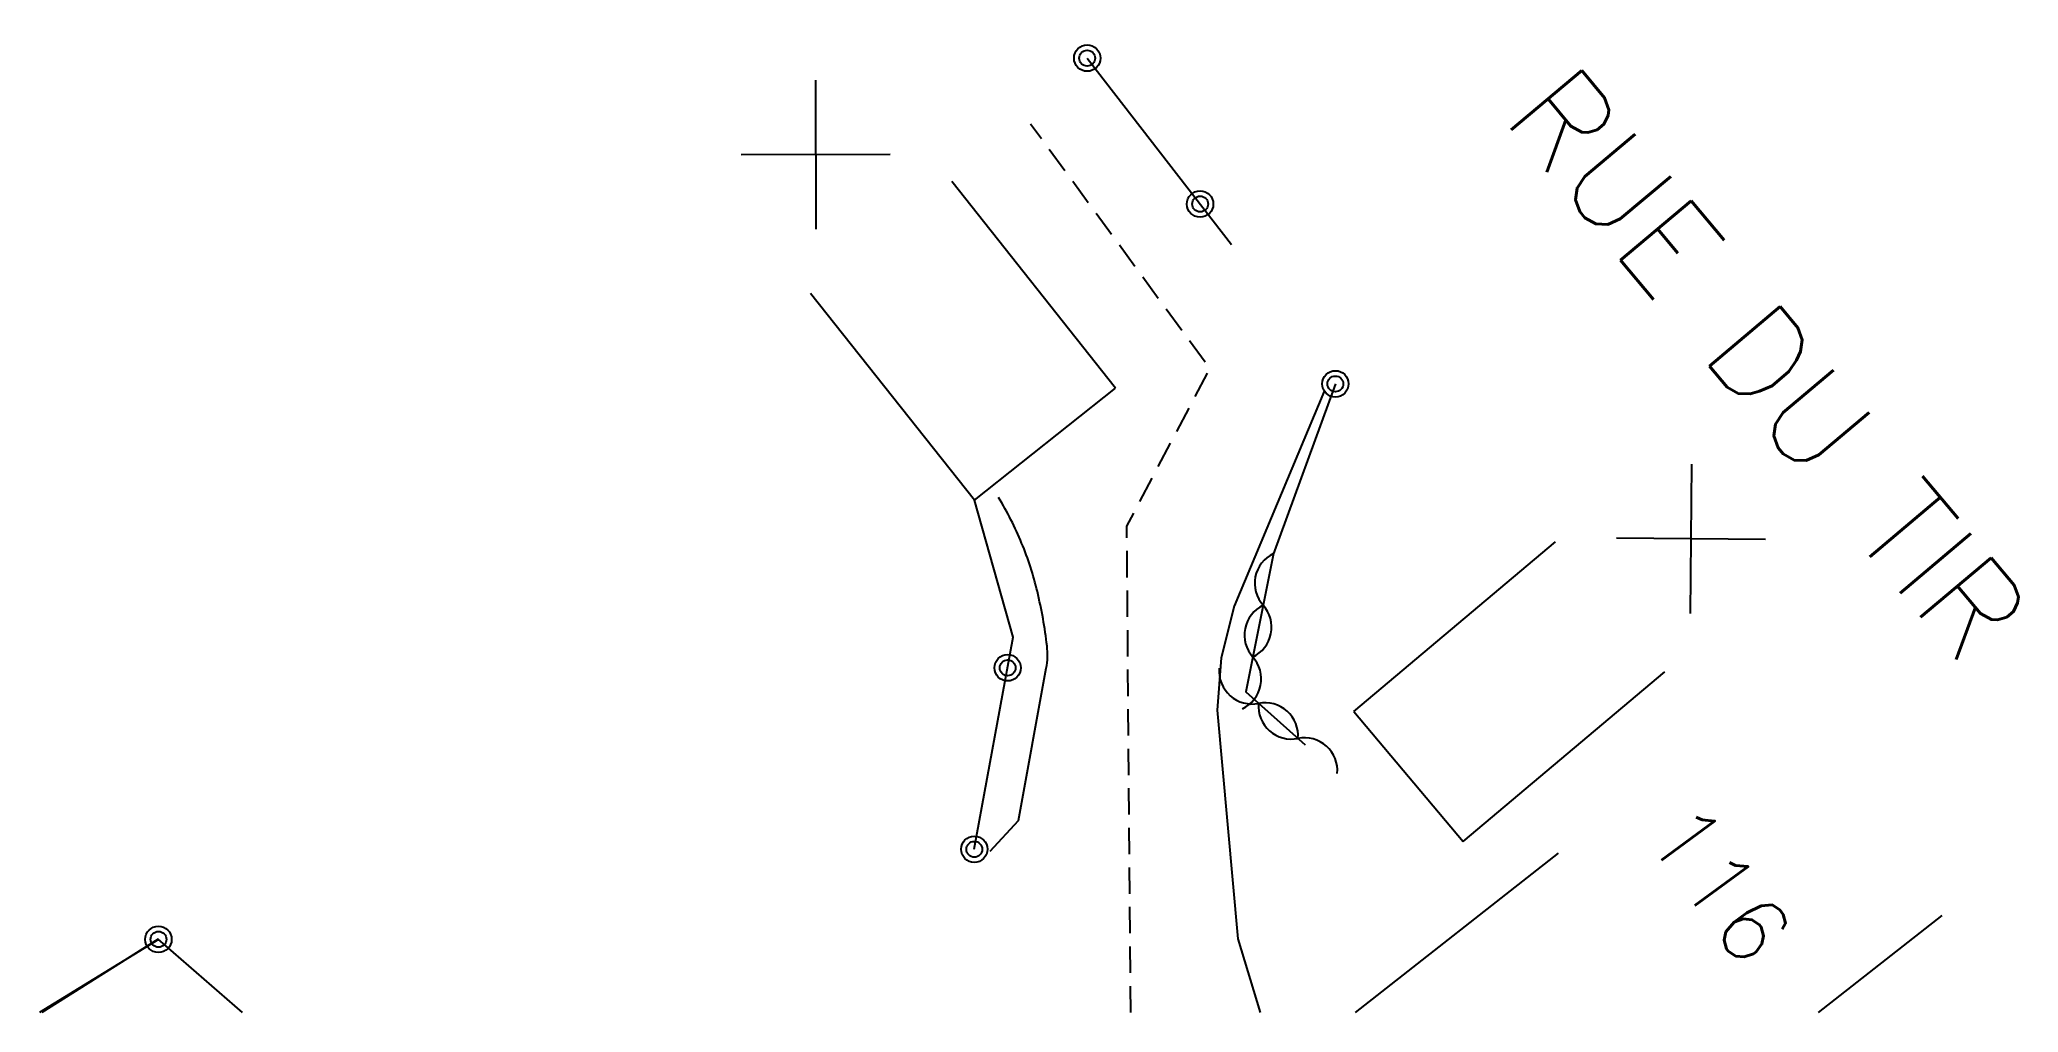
# Model space of a CAD drawing. Header units: millimetres. Extents: x 257000 to 258000, y 143999 to 144912.
# Drawn here: x 257312.04 to 257349.59, y 144000 to 144018.45 of the extents above; entities that cross this region are included whole.
import ezdxf
from ezdxf.enums import TextEntityAlignment as Align

# ---------------------------------------------------------------- set-up
doc = ezdxf.new("R2010")
doc.units = ezdxf.units.MM
doc.linetypes.add('DASHED', pattern=[0.75, 0.5, -0.25])
doc.layers.get('0').update_dxf_attribs({"linetype": 'CONTINUOUS'})
for name, color, linetype in [('W0001', 6, 'DASHED'), ('W0008', 7, 'CONTINUOUS'), ('W0100', 7, 'CONTINUOUS'), ('W0302', 3, 'CONTINUOUS'), ('W0310', 3, 'CONTINUOUS'), ('W0322', 7, 'CONTINUOUS'), ('W0989', 7, 'CONTINUOUS'), ('W0991', 7, 'CONTINUOUS')]:
    doc.layers.add(name, color=color, linetype=linetype)
doc.styles.get("Standard").update_dxf_attribs({"font": 'romans.shx', "width": 0.85})

msp = doc.modelspace()

# ---------------------------------------------------------------- texts
at = {"layer": 'W0989'}
msp.add_text('RUE DU TIR', height=1.75, rotation=310.0663, dxfattribs=at).set_placement((257344.83, 144012.304), align=Align.MIDDLE)
at = {"layer": 'W0991'}
msp.add_text('116', height=1.25, rotation=306.245, dxfattribs=at).set_placement((257343.921, 144002.438), align=Align.MIDDLE)

# ---------------------------------------------------------------- blocks, each defined once
blk = doc.blocks.new('t322o')
at = {"color": 0, "linetype": 'Continuous'}
for radius in [0.25, 0.15]:
    blk.add_circle((0, 0), radius, dxfattribs=at)
blk = doc.blocks.new('t310o')
at = {"color": 0, "linetype": 'Continuous'}
for centre, start, end in [((-0.5, 0.375), 216.8699, 323.1304), ((0.5, -0.375), 36.8699, 143.1303)]:
    blk.add_arc(centre, 0.625, start, end, dxfattribs=at)
blk = doc.blocks.new('t991o')
at = {"color": 0, "linetype": 'Continuous'}
for p, q in [((-1, 1), (1, -1)), ((-1, -1), (1, 1))]:
    blk.add_line(p, q, dxfattribs=at)

# ---------------------------------------------------------------- linework, layer by layer
at = {"layer": 'W0001', "flags": 128}
msp.add_lwpolyline([(257332.743, 144000), (257332.668, 144009.221), (257334.244, 144012.204), (257330.843, 144016.845)], dxfattribs=at)
at = {"layer": 'W0008'}
msp.add_lwpolyline([(257336.42, 144011.791), (257334.703, 144007.705), (257334.458, 144006.726), (257334.381, 144005.73), (257334.775, 144001.393), (257335.199, 144000)], dxfattribs=at)
at = {"layer": 'W0008', "flags": 128}
msp.add_lwpolyline([(257330.073, 144003.055), (257330.614, 144003.636), (257331.14, 144006.526, 0.074253), (257331.154, 144006.946, 0.029647), (257330.97, 144007.98, 0.039162), (257330.672, 144008.901, 0.039162), (257330.233, 144009.764)], format="xyb", dxfattribs=at)
at = {"layer": 'W0100', "flags": 128}
for points in [[(257332.455, 144011.84), (257329.347, 144015.756)], [(257329.775, 144009.714), (257326.667, 144013.63)], [(257329.775, 144009.713), (257332.455, 144011.84)], [(257336.978, 144005.705), (257340.806, 144008.922)], [(257339.05, 144003.24), (257342.878, 144006.457)], [(257336.978, 144005.705), (257339.05, 144003.24)], [(257337.007, 144000), (257340.861, 144003.021)], [(257345.795, 144000), (257348.141, 144001.839)]]:
    msp.add_lwpolyline(points, dxfattribs=at)
at = {"layer": 'W0302'}
msp.add_lwpolyline([(257315.885, 144000), (257314.284, 144001.388), (257312.075, 144000)], dxfattribs=at)
at = {"layer": 'W0310', "flags": 128}
msp.add_lwpolyline([(257335.45, 144008.7), (257334.927, 144006.076), (257336.053, 144005.073)], dxfattribs=at)
at = {"layer": 'W0322', "flags": 128}
for points in [[(257331.916, 144018.096), (257334.654, 144014.559)], [(257336.626, 144011.918), (257335.442, 144008.681)], [(257329.773, 144003.093), (257330.513, 144007.117), (257329.775, 144009.714)]]:
    msp.add_lwpolyline(points, dxfattribs=at)
at = {"layer": 'W0322'}
msp.add_lwpolyline([(257314.291, 144001.385), (257312.035, 144000)], dxfattribs=at)

# ---------------------------------------------------------------- block references
at = {"layer": 'W0310'}
for p, rotation in [((257335.254, 144007.72), 258.7350919331455), ((257335.059, 144006.739), 258.7350919331455), ((257335.169, 144005.86), 318.2983890464048), ((257335.916, 144005.195), 318.2983890464048)]:
    msp.add_blockref('t310o', p, dxfattribs=dict(at, rotation=rotation))
at = {"layer": 'W0322'}
for p, rotation in [((257331.916, 144018.096), 307.7425583586765), ((257334.059, 144015.329), 307.7425583586765), ((257336.626, 144011.918), 249.9128933293955), ((257330.406, 144006.535), 79.57214251253285), ((257329.773, 144003.093), 79.57214251253285), ((257314.291, 144001.385), 211.5436679383398)]:
    msp.add_blockref('t322o', p, dxfattribs=dict(at, rotation=rotation))
at = {"layer": 'W0991'}
for p, rotation in [((257326.764, 144016.264), 225.0630833364905), ((257343.373, 144008.981), 224.5069704674644)]:
    msp.add_blockref('t991o', p, dxfattribs=dict(at, rotation=rotation))

msp.set_redraw_order([(e.dxf.handle, doc.entitydb.next_handle()) for e in msp.query("TEXT MTEXT ATTDEF DIMENSION ARC_DIMENSION")])  # texts and dimensions are drawn at this point

doc.saveas('drawing.dxf')
